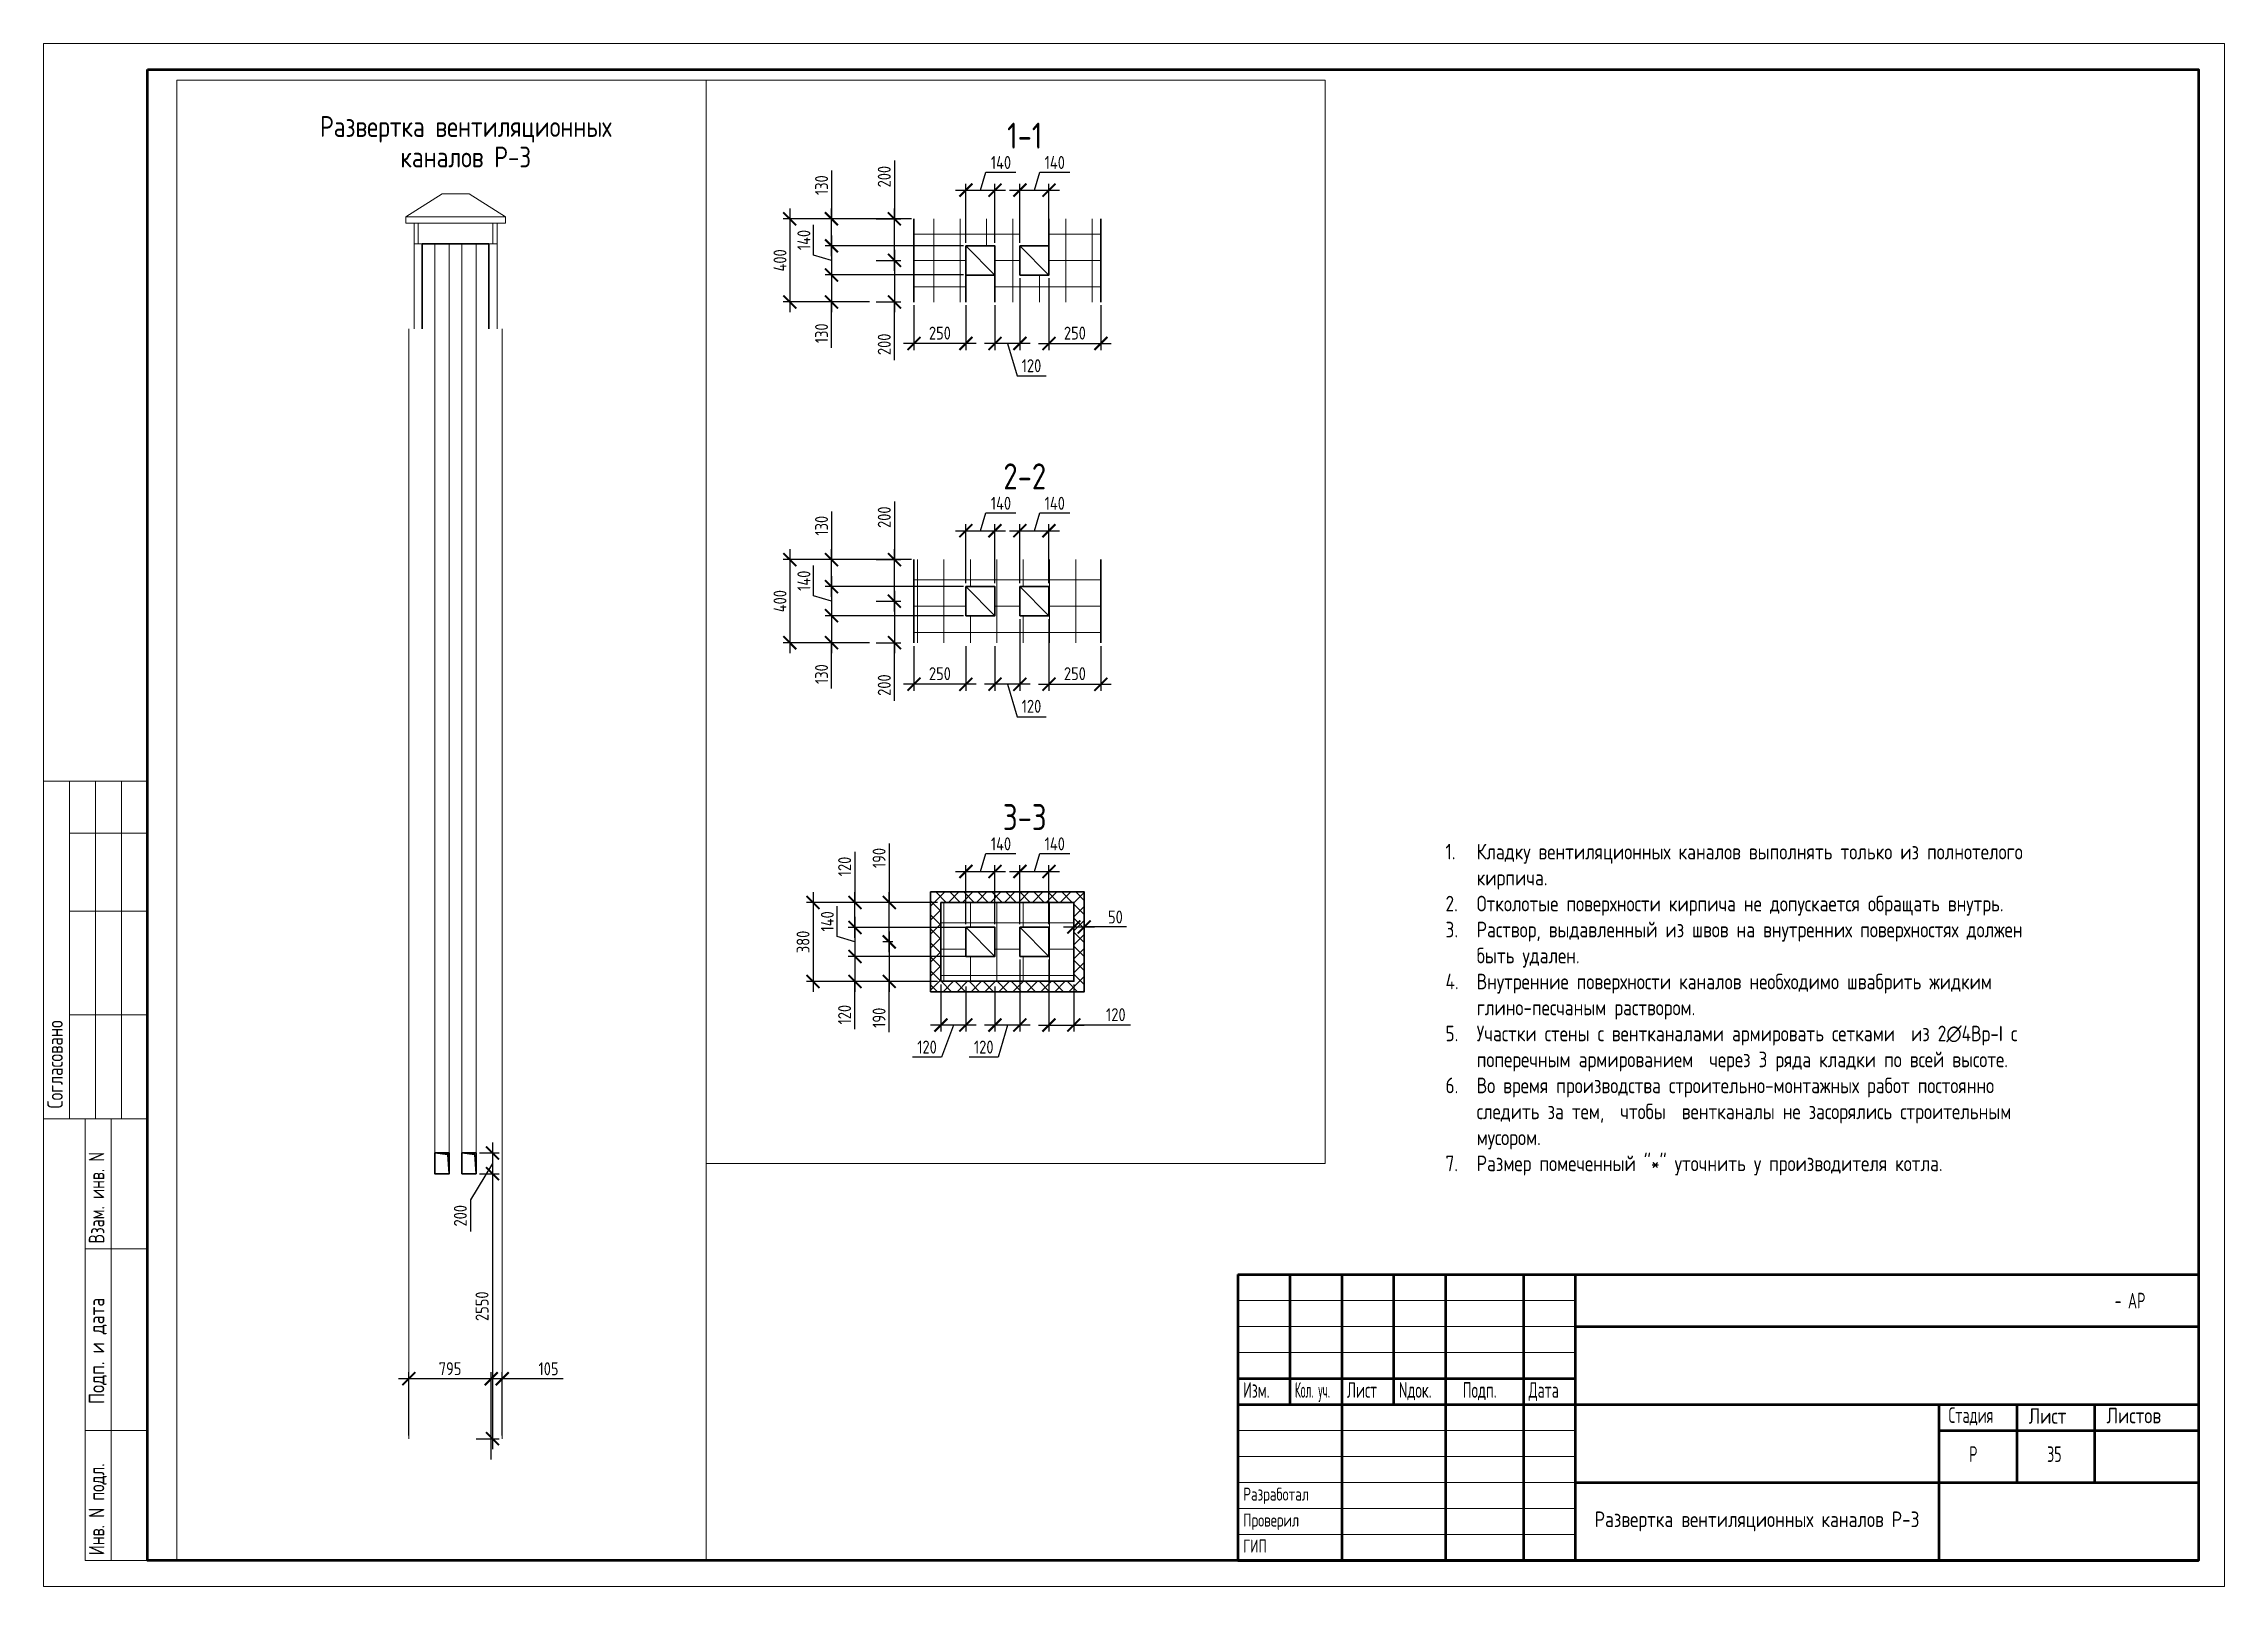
# Paper-space layout 'A35' of a CAD drawing. Header units: millimetres. Extents: x -3 to 417, y -3 to 294.
# The model-space entities are those that its viewports show. They can reach past a viewport. Long polylines and large blocks are cut down to what shows.
import ezdxf
from ezdxf.enums import TextEntityAlignment as Align

# ---------------------------------------------------------------- set-up
doc = ezdxf.new("R2010")
doc.units = ezdxf.units.MM
doc.header["$LTSCALE"] = 100
doc.header["$PDMODE"] = 35
doc.linetypes.add('GOST2.303 4', pattern=[7, 5, -2, 0])
for name, color, linetype, lineweight in [('0.3', 7, 'Continuous', 30), ('0.5', 7, 'Continuous', 50), ('Примітки 0.09', 200, 'Continuous', 9), ('Розміри 0.09', 5, 'Continuous', 9), ('Тонкі 0.18', 142, 'Continuous', 18), ('Штрихові 0.18', 7, 'GOST2.303 4', 18), ('Штрихування 0.09', 253, 'Continuous', 9)]:
    doc.layers.add(name, color=color, linetype=linetype, lineweight=lineweight)
doc.layers.add('ViewPorts', color=240, linetype='Continuous', plot=False)
doc.styles.add('GOST 2.304', font='CS_Gost2304.shx')
doc.styles.add('SPDS', font='SPDS.shx', dxfattribs={"width": 0.9})
doc.dimstyles.new('SPDS', dxfattribs={"dimscale": 100, "dimtxt": 2.5, "dimasz": 2.5, "dimexe": 1.25, "dimexo": 0.625, "dimtad": 1, "dimrnd": 0.001, "dimtxsty": 'GOST 2.304', "dimblk": 'ARCHTICK', "dimcen": 2.5, "dimdle": 2, "dimadec": 0, "dimazin": 2, "dimtfac": 0.75, "dimtmove": 1, "dimatfit": 3, "dimfxl": 0, "dimtolj": 1, "dimarcsym": 0})
pattern_1 = [(90, (682.5, 0), (-127, 8e-15), []), (180, (682.5, 0), (-2e-14, -127), [])]

psp = doc.layouts.new('A35')

# ---------------------------------------------------------------- texts
at = {"layer": 'Примітки 0.09', "style": 'SPDS', "width": 0.805546}
psp.add_text('35', height=3, dxfattribs=at).set_placement((382.84, 20.77))
at = {"layer": 'Примітки 0.09', "color": 7, "char_height": 3, "style": 'SPDS'}
for s, insert, width, attachment_point in [('\\pi-6,l6,t6,9,12;{\\Fcs_gost2304|c204;\\W1;\\C256;1.^IКладку вентиляционных каналов выполнять только из полнотелого \\P\\pi0,t9,12;кирпича.\\P\\pi-6,t6,9,12;2.^IОтколотые поверхности кирпича не допускается обращать внутрь.\\P3.^IРаствор, выдавленный из швов на внутренних поверхностях должен \\P\\pi0,t9,12;быть удален.\\P\\pi-6,t6,9,12;4.^IВнутренние поверхности каналов необходимо швабрить жидким \\P\\pi0,t9,12;глино-песчаным раствором.\\P\\pi-6,t6,9,12;5.^IУчастки стены с вентканалами армировать сетками  из 2∅4Вр-I с \\P\\pi0,t9,12;поперечным армированием  через 3 ряда кладки по всей высоте.\\P\\pi-6,t6,9,12;6.^IВо время производства строительно-монтажных работ постоянно \\P\\pi0,t9,12;следить за тем,  чтобы  вентканалы не засорялись строительным \\Pмусором.\\P\\pi-6,t6,9,12;7.^IРазмер помеченный "*" уточнить у производителя котла.}', (266.98, 139.76), 143.7885, 1), ('{\\W1;\\C256;Развертка вентиляционных каналов Р-3}', (326.98, 9.33), 70, 5)]:
    psp.add_mtext(s, dxfattribs=dict(at, insert=insert, width=width, attachment_point=attachment_point))

msp = doc.modelspace()

# ---------------------------------------------------------------- texts
at = {"layer": 'Примітки 0.09', "ltscale": 0.4, "style": 'GOST 2.304'}
for s, p in [('Развертка вентиляционных', (165674.133, -268918.435)), ('каналов Р-3', (165674.133, -269211.911))]:
    msp.add_text(s, height=200, dxfattribs=at).set_placement(p, align=Align.CENTER)
at = {"layer": 'Примітки 0.09', "ltscale": 0.25, "style": 'GOST 2.304'}
for s, p in [('1-1', (165663.447, -283421.43)), ('2-2', (165663.447, -285060.994)), ('3-3', (165663.447, -286700.557))]:
    msp.add_text(s, height=125, dxfattribs=at).set_placement(p, align=Align.CENTER)

# ---------------------------------------------------------------- blocks, each defined once
blk = doc.blocks.new('A$C1BD929A5')
at = {"layer": 'Тонкі 0.18', "color": 0, "extrusion": (1, 0, 0)}
for points, elevation in [([(8500, 0), (15000, 0)], -2000), ([(14000, 0), (15000, 0)], -1500), ([(14000, 0), (15000, 0)], -1000), ([(14000, 0), (15000, 0)], -500), ([(12500, 0), (14000, 0)], -1500), ([(12500, 0), (14000, 0)], -1000), ([(12500, 0), (14000, 0)], -500), ([(10500, 0), (12500, 0)], -1500), ([(10500, 0), (12500, 0)], -1000), ([(10500, 0), (12500, 0)], -500), ([(8500, 0), (10500, 0)], -1500), ([(8500, 0), (10500, 0)], -1000), ([(8500, 0), (10500, 0)], -500), ([(0, 0), (8500, 0)], -1200), ([(0, 0), (8500, 0)], -700)]:
    blk.add_lwpolyline(points, dxfattribs=dict(at, elevation=elevation))
at = {"layer": 'Тонкі 0.18', "color": 0, "extrusion": (0, 1, 0)}
for points, elevation in [([(2000, 0), (0, 0)], 15000), ([(1500, 0), (1000, 0)], 14000), ([(1000, 0), (500, 0)], 14000), ([(500, 0), (0, 0)], 14000), ([(1500, 0), (1000, 0)], 12500), ([(1000, 0), (500, 0)], 12500), ([(500, 0), (0, 0)], 12500), ([(1500, 0), (1000, 0)], 10500), ([(1000, 0), (500, 0)], 10500), ([(500, 0), (0, 0)], 10500), ([(2000, 0), (0, 0)], 8500), ([(1200, 0), (0, 0)], 8500), ([(1200, 0), (0, 0)], 6000), ([(1200, 0), (0, 0)], 2500)]:
    blk.add_lwpolyline(points, dxfattribs=dict(at, elevation=elevation))
at = {"layer": 'Тонкі 0.18', "color": 0, "extrusion": (1, 0, 0)}
blk.add_lwpolyline([(0, 0), (8500, 0)], dxfattribs=at)
at = {"layer": 'Тонкі 0.18', "color": 0, "extrusion": (0, 1, 0)}
blk.add_lwpolyline([(1200, 0), (0, 0)], dxfattribs=at)
at = {"layer": 'Тонкі 0.18', "color": 0, "ltscale": 0.01, "style": 'SPDS'}
for s, width, p in [('Согласовано', 0.95, (-1630, 8700)), ('Взам. инв. N', 0.898187, (-830, 6100)), ('Инв. N подл.', 0.909605, (-830, 100))]:
    blk.add_text(s, height=300, rotation=90, dxfattribs=dict(at, width=width)).set_placement(p)
blk.add_text('Подп. и дата', height=300, rotation=90, dxfattribs=at).set_placement((-830, 3010))
blk = doc.blocks.new('A$C2803562B')
at = {"color": 7, "lineweight": 50, "extrusion": (1, 0, 0)}
for points, elevation in [([(5500, 0), (5000, 0)], -17500), ([(5500, 0), (5000, 0)], -16500), ([(5500, 0), (5000, 0)], -15500), ([(5500, 0), (5000, 0)], -14500), ([(5500, 0), (5000, 0)], -13000), ([(5500, 0), (5000, 0)], -12000), ([(5000, 0), (4500, 0)], -17500), ([(5000, 0), (4500, 0)], -16500), ([(5000, 0), (4500, 0)], -15500), ([(5000, 0), (4500, 0)], -14500), ([(5000, 0), (4500, 0)], -13000), ([(5000, 0), (4500, 0)], -12000), ([(4500, 0), (4000, 0)], -17500), ([(4500, 0), (4000, 0)], -16500), ([(4500, 0), (4000, 0)], -15500), ([(4500, 0), (4000, 0)], -14500), ([(4500, 0), (4000, 0)], -13000), ([(4500, 0), (4000, 0)], -12000), ([(4000, 0), (3500, 0)], -17500), ([(4000, 0), (3500, 0)], -16500), ([(4000, 0), (3500, 0)], -15500), ([(4000, 0), (3500, 0)], -14500), ([(4000, 0), (3500, 0)], -13000), ([(4000, 0), (3500, 0)], -12000), ([(3500, 0), (3000, 0)], -17500), ([(3500, 0), (3000, 0)], -16500), ([(3500, 0), (3000, 0)], -15500), ([(3500, 0), (3000, 0)], -14500), ([(3500, 0), (3000, 0)], -13000), ([(3500, 0), (3000, 0)], -12000), ([(3000, 0), (2500, 0)], -16500), ([(3000, 0), (2500, 0)], -14500), ([(3000, 0), (2500, 0)], -13000), ([(3000, 0), (2500, 0)], -12000), ([(3000, 0), (2500, 0)], -5000), ([(3000, 0), (2500, 0)], -3500), ([(3000, 0), (2500, 0)], -2000), ([(2500, 0), (2000, 0)], -16500), ([(2500, 0), (2000, 0)], -14500), ([(2500, 0), (2000, 0)], -13000), ([(2500, 0), (2000, 0)], -12000), ([(2500, 0), (2000, 0)], -5000), ([(2500, 0), (2000, 0)], -3500), ([(2500, 0), (2000, 0)], -2000), ([(2000, 0), (1500, 0)], -16500), ([(2000, 0), (1500, 0)], -14500), ([(2000, 0), (1500, 0)], -13000), ([(2000, 0), (1500, 0)], -12000), ([(2000, 0), (1500, 0)], -5000), ([(2000, 0), (1500, 0)], -3500), ([(2000, 0), (1500, 0)], -2000), ([(1500, 0), (1000, 0)], -16500), ([(1500, 0), (1000, 0)], -14500), ([(1500, 0), (1000, 0)], -13000), ([(1500, 0), (1000, 0)], -12000), ([(1500, 0), (0, 0)], -5000), ([(1000, 0), (500, 0)], -16500), ([(1000, 0), (500, 0)], -14500), ([(1000, 0), (500, 0)], -13000), ([(1000, 0), (500, 0)], -12000), ([(500, 0), (0, 0)], -16500), ([(500, 0), (0, 0)], -14500), ([(500, 0), (0, 0)], -13000), ([(500, 0), (0, 0)], -12000)]:
    blk.add_lwpolyline(points, dxfattribs=dict(at, elevation=elevation))
at = {"color": 7, "extrusion": (0, 1, 0)}
for points, elevation in [([(18500, 0), (17500, 0)], 5000), ([(17500, 0), (16500, 0)], 5000), ([(16500, 0), (15500, 0)], 5000), ([(15500, 0), (14500, 0)], 5000), ([(14500, 0), (13000, 0)], 5000), ([(13000, 0), (12000, 0)], 5000), ([(18500, 0), (17500, 0)], 4500), ([(17500, 0), (16500, 0)], 4500), ([(16500, 0), (15500, 0)], 4500), ([(15500, 0), (14500, 0)], 4500), ([(14500, 0), (13000, 0)], 4500), ([(13000, 0), (12000, 0)], 4500), ([(18500, 0), (17500, 0)], 4000), ([(17500, 0), (16500, 0)], 4000), ([(16500, 0), (15500, 0)], 4000), ([(15500, 0), (14500, 0)], 4000), ([(14500, 0), (13000, 0)], 4000), ([(13000, 0), (12000, 0)], 4000), ([(18500, 0), (17500, 0)], 2500), ([(17500, 0), (16500, 0)], 2500), ([(16500, 0), (15500, 0)], 2500), ([(15500, 0), (14500, 0)], 2500), ([(14500, 0), (13000, 0)], 2500), ([(13000, 0), (12000, 0)], 2500), ([(18500, 0), (17500, 0)], 2000), ([(17500, 0), (16500, 0)], 2000), ([(16500, 0), (15500, 0)], 2000), ([(15500, 0), (14500, 0)], 2000), ([(14500, 0), (13000, 0)], 2000), ([(13000, 0), (12000, 0)], 2000), ([(18500, 0), (17500, 0)], 1500), ([(17500, 0), (16500, 0)], 1500), ([(16500, 0), (15500, 0)], 1500), ([(15500, 0), (14500, 0)], 1500), ([(14500, 0), (13000, 0)], 1500), ([(13000, 0), (12000, 0)], 1500), ([(18500, 0), (17500, 0)], 1000), ([(17500, 0), (16500, 0)], 1000), ([(16500, 0), (15500, 0)], 1000), ([(15500, 0), (14500, 0)], 1000), ([(14500, 0), (13000, 0)], 1000), ([(13000, 0), (12000, 0)], 1000), ([(18500, 0), (17500, 0)], 500), ([(17500, 0), (16500, 0)], 500), ([(16500, 0), (15500, 0)], 500), ([(15500, 0), (14500, 0)], 500), ([(14500, 0), (13000, 0)], 500), ([(13000, 0), (12000, 0)], 500)]:
    blk.add_lwpolyline(points, dxfattribs=dict(at, elevation=elevation))
at = {"color": 7, "lineweight": 50, "extrusion": (0, 1, 0)}
for points, elevation in [([(12000, 0), (5000, 0)], 4500), ([(5000, 0), (3500, 0)], 4500), ([(3500, 0), (2000, 0)], 4500), ([(2000, 0), (0, 0)], 4500), ([(18500, 0), (17500, 0)], 3500), ([(17500, 0), (16500, 0)], 3500), ([(16500, 0), (15500, 0)], 3500), ([(15500, 0), (14500, 0)], 3500), ([(14500, 0), (13000, 0)], 3500), ([(13000, 0), (12000, 0)], 3500), ([(18500, 0), (17500, 0)], 3000), ([(17500, 0), (16500, 0)], 3000), ([(16500, 0), (15500, 0)], 3000), ([(15500, 0), (14500, 0)], 3000), ([(14500, 0), (13000, 0)], 3000), ([(13000, 0), (12000, 0)], 3000), ([(12000, 0), (5000, 0)], 3000), ([(5000, 0), (3500, 0)], 3000), ([(3500, 0), (2000, 0)], 3000), ([(2000, 0), (0, 0)], 3000), ([(5000, 0), (3500, 0)], 2500), ([(3500, 0), (2000, 0)], 2500), ([(2000, 0), (0, 0)], 2500), ([(12000, 0), (5000, 0)], 1500), ([(5000, 0), (3500, 0)], 1500), ([(3500, 0), (2000, 0)], 1500), ([(2000, 0), (0, 0)], 1500)]:
    blk.add_lwpolyline(points, dxfattribs=dict(at, elevation=elevation))
at = {"extrusion": (0, 1, 0)}
blk.add_lwpolyline([(18500, 0), (0, 0)], dxfattribs=at)
at = {"layer": '0.5', "color": 0, "extrusion": (1, 0, 0), "elevation": -18500}
blk.add_lwpolyline([(5500, 0), (0, 0)], dxfattribs=at)
at = {"layer": '0.5', "color": 0, "extrusion": (0, 1, 0), "elevation": 5500}
blk.add_lwpolyline([(18500, 0), (0, 0)], dxfattribs=at)
at = {"layer": '0.5', "color": 0, "extrusion": (1, 0, 0)}
blk.add_lwpolyline([(5500, 0), (0, 0)], dxfattribs=at)
at = {"layer": '0.5', "color": 0, "extrusion": (0, 1, 0)}
blk.add_lwpolyline([(18500, 0), (0, 0)], dxfattribs=at)
at = {"color": 7, "style": 'SPDS'}
for s, height, width, p in [('- АР', 300, 0.805546, (-1613, 4850)), ('Изм.', 300, 0.8, (-18400, 3130)), ('Кол. уч.', 300, 0.6, (-17400, 3130)), ('Лист', 300, 0.8, (-16400, 3130)), ('Nдок.', 300, 0.8, (-15400, 3130)), ('Подп.', 300, 0.8, (-14169, 3130)), ('Дата', 300, 0.8, (-12900, 3130)), ('Стадия', 300, 0.805546, (-4811, 2646)), ('Р', 300, 0.805546, (-4415, 1895)), ('Разработал', 250, 0.9, (-18396, 1150)), ('Проверил', 250, 0.9, (-18396, 650)), ('ГИП', 250, 0.9, (-18396, 150))]:
    blk.add_text(s, height=height, dxfattribs=dict(at, width=width)).set_placement(p)
for s, p in [('Лист', (-3269, 2630)), ('Листов', (-1769, 2638))]:
    blk.add_text(s, height=300, dxfattribs=at).set_placement(p)
blk = doc.blocks.new('_ArchTick')
at = {"color": 0, "linetype": 'ByBlock', "const_width": 0.15}
blk.add_lwpolyline([(-0.5, -0.5), (0.5, 0.5)], dxfattribs=at)
blk = doc.blocks.new('*D585')
at = {"layer": 'Defpoints', "color": 0, "transparency": 16777216}
for p in [(162213, -281040), (162213, -281291), (161718, -281448)]:
    blk.add_point(p, dxfattribs=at)
at = {"layer": 'Розміри 0.09', "color": 0, "lineweight": -2, "transparency": 16777216}
for p, q in [((161718, -281417), (161718, -280977)), ((162213, -281260), (162213, -280977)), ((161618, -281040), (162313, -281040)), ((162894, -281040), (162213, -281040))]:
    blk.add_line(p, q, dxfattribs=at)
at = {"layer": 'Розміри 0.09', "color": 0, "lineweight": -2, "transparency": 16777216, "xscale": 125, "yscale": 125, "zscale": 125, "rotation": 180}
blk.add_blockref('_ArchTick', (161718, -281040), dxfattribs=at)
at = {"layer": 'Розміри 0.09', "color": 0, "lineweight": -2, "transparency": 16777216, "xscale": 125, "yscale": 125, "zscale": 125}
blk.add_blockref('_ArchTick', (162213, -281040), dxfattribs=at)
at = {"layer": 'Розміри 0.09', "color": 0, "transparency": 16777216, "insert": (162708, -280943), "char_height": 125, "attachment_point": 5, "style": 'GOST 2.304'}
blk.add_mtext('\\A1;3100', dxfattribs=at)
blk = doc.blocks.new('*D626')
at = {"layer": 'Defpoints', "color": 0, "transparency": 16777216}
for p in [(165920, -280871), (166026, -281448), (165920, -281678)]:
    blk.add_point(p, dxfattribs=at)
at = {"layer": 'Розміри 0.09', "color": 0, "lineweight": -2, "transparency": 16777216}
for p, q in [((166126, -280871), (165820, -280871)), ((165920, -281647), (165920, -280808)), ((166026, -281417), (166026, -280808)), ((166613, -280871), (166026, -280871))]:
    blk.add_line(p, q, dxfattribs=at)
at = {"layer": 'Розміри 0.09', "color": 0, "lineweight": -2, "transparency": 16777216, "xscale": 125, "yscale": 125, "zscale": 125, "rotation": 180}
blk.add_blockref('_ArchTick', (165920, -280871), dxfattribs=at)
at = {"layer": 'Розміри 0.09', "color": 0, "lineweight": -2, "transparency": 16777216, "xscale": 125, "yscale": 125, "zscale": 125}
blk.add_blockref('_ArchTick', (166026, -280871), dxfattribs=at)
at = {"layer": 'Розміри 0.09', "color": 0, "transparency": 16777216, "insert": (166471, -280775), "char_height": 125, "attachment_point": 5, "style": 'GOST 2.304'}
blk.add_mtext('\\A1;105', dxfattribs=at)
blk = doc.blocks.new('*D627')
at = {"layer": 'Defpoints', "color": 0, "transparency": 16777216}
for p in [(165126, -280871), (165126, -281448), (165920, -281678)]:
    blk.add_point(p, dxfattribs=at)
at = {"layer": 'Розміри 0.09', "color": 0, "lineweight": -2, "transparency": 16777216}
for p, q in [((166020, -280871), (165026, -280871)), ((165126, -281417), (165126, -280808)), ((165920, -281647), (165920, -280808))]:
    blk.add_line(p, q, dxfattribs=at)
at = {"layer": 'Розміри 0.09', "color": 0, "lineweight": -2, "transparency": 16777216, "xscale": 125, "yscale": 125, "zscale": 125, "rotation": 180}
blk.add_blockref('_ArchTick', (165126, -280871), dxfattribs=at)
at = {"layer": 'Розміри 0.09', "color": 0, "lineweight": -2, "transparency": 16777216, "xscale": 125, "yscale": 125, "zscale": 125}
blk.add_blockref('_ArchTick', (165920, -280871), dxfattribs=at)
at = {"layer": 'Розміри 0.09', "color": 0, "transparency": 16777216, "insert": (165523, -280774), "char_height": 125, "attachment_point": 5, "style": 'GOST 2.304'}
blk.add_mtext('\\A1;795', dxfattribs=at)
blk = doc.blocks.new('*D632')
at = {"layer": 'Defpoints', "color": 0, "transparency": 16777216}
for p in [(165776, -278898), (165743, -281448), (165932, -281448)]:
    blk.add_point(p, dxfattribs=at)
at = {"layer": 'Розміри 0.09', "color": 0, "lineweight": -2, "transparency": 16777216}
for p, q in [((165932, -278798), (165932, -281548)), ((165807, -278898), (165995, -278898)), ((165774, -281448), (165995, -281448))]:
    blk.add_line(p, q, dxfattribs=at)
at = {"layer": 'Розміри 0.09', "color": 0, "lineweight": -2, "transparency": 16777216, "xscale": 125, "yscale": 125, "zscale": 125}
for p, rotation in [((165932, -278898), 90), ((165932, -281448), 270)]:
    blk.add_blockref('_ArchTick', p, dxfattribs=dict(at, rotation=rotation))
at = {"layer": 'Розміри 0.09', "color": 0, "transparency": 16777216, "insert": (165831, -280173), "char_height": 125, "attachment_point": 5, "rotation": 90, "style": 'GOST 2.304'}
blk.add_mtext('\\A1;2550', dxfattribs=at)
blk = doc.blocks.new('*D633')
at = {"layer": 'Defpoints', "color": 0, "transparency": 16777216}
for p in [(165776, -278698), (165776, -278898), (165932, -278898)]:
    blk.add_point(p, dxfattribs=at)
at = {"layer": 'Розміри 0.09', "color": 0, "lineweight": -2, "transparency": 16777216}
for p, q in [((165932, -278598), (165932, -278998)), ((165807, -278698), (165995, -278698)), ((165932, -278798), (165721, -279149)), ((165807, -278898), (165995, -278898)), ((165721, -279149), (165721, -279455))]:
    blk.add_line(p, q, dxfattribs=at)
at = {"layer": 'Розміри 0.09', "color": 0, "lineweight": -2, "transparency": 16777216, "xscale": 125, "yscale": 125, "zscale": 125}
for p, rotation in [((165932, -278698), 90), ((165932, -278898), 270)]:
    blk.add_blockref('_ArchTick', p, dxfattribs=dict(at, rotation=rotation))
at = {"layer": 'Розміри 0.09', "color": 0, "transparency": 16777216, "insert": (165622, -279302), "char_height": 125, "attachment_point": 5, "rotation": 90, "style": 'GOST 2.304'}
blk.add_mtext('\\A1;200', dxfattribs=at)
blk = doc.blocks.new('*D654')
at = {"layer": 'Defpoints', "color": 0, "transparency": 16777216}
for p in [(165780, -283621), (165640, -283889), (165780, -283889)]:
    blk.add_point(p, dxfattribs=at)
at = {"layer": 'Розміри 0.09', "color": 0, "lineweight": -2, "transparency": 16777216}
for p, q in [((165640, -283874), (165640, -283590)), ((165710, -283621), (165736, -283535)), ((165736, -283535), (165881, -283535)), ((165780, -283874), (165780, -283590)), ((165590, -283621), (165830, -283621))]:
    blk.add_line(p, q, dxfattribs=at)
at = {"layer": 'Розміри 0.09', "color": 0, "lineweight": -2, "transparency": 16777216, "xscale": 62.5, "yscale": 62.5, "zscale": 62.5, "rotation": 180}
blk.add_blockref('_ArchTick', (165640, -283621), dxfattribs=at)
at = {"layer": 'Розміри 0.09', "color": 0, "lineweight": -2, "transparency": 16777216, "xscale": 62.5, "yscale": 62.5, "zscale": 62.5}
blk.add_blockref('_ArchTick', (165780, -283621), dxfattribs=at)
at = {"layer": 'Розміри 0.09', "color": 0, "transparency": 16777216, "insert": (165808, -283488), "char_height": 62.5, "attachment_point": 5, "style": 'GOST 2.304'}
blk.add_mtext('\\A1;140', dxfattribs=at)
blk = doc.blocks.new('*D655')
at = {"layer": 'Defpoints', "color": 0, "transparency": 16777216}
for p in [(165520, -283621), (165380, -283889), (165520, -283889)]:
    blk.add_point(p, dxfattribs=at)
at = {"layer": 'Розміри 0.09', "color": 0, "lineweight": -2, "transparency": 16777216}
for p, q in [((165380, -283874), (165380, -283590)), ((165450, -283621), (165476, -283535)), ((165476, -283535), (165621, -283535)), ((165520, -283874), (165520, -283590)), ((165330, -283621), (165570, -283621))]:
    blk.add_line(p, q, dxfattribs=at)
at = {"layer": 'Розміри 0.09', "color": 0, "lineweight": -2, "transparency": 16777216, "xscale": 62.5, "yscale": 62.5, "zscale": 62.5, "rotation": 180}
blk.add_blockref('_ArchTick', (165380, -283621), dxfattribs=at)
at = {"layer": 'Розміри 0.09', "color": 0, "lineweight": -2, "transparency": 16777216, "xscale": 62.5, "yscale": 62.5, "zscale": 62.5}
blk.add_blockref('_ArchTick', (165520, -283621), dxfattribs=at)
at = {"layer": 'Розміри 0.09', "color": 0, "transparency": 16777216, "insert": (165549, -283488), "char_height": 62.5, "attachment_point": 5, "style": 'GOST 2.304'}
blk.add_mtext('\\A1;140', dxfattribs=at)
blk = doc.blocks.new('*D656')
at = {"layer": 'Defpoints', "color": 0, "transparency": 16777216}
for p in [(165780, -284029), (166030, -284159), (166030, -284359)]:
    blk.add_point(p, dxfattribs=at)
at = {"layer": 'Розміри 0.09', "color": 0, "lineweight": -2, "transparency": 16777216}
for p, q in [((165780, -284045), (165780, -284391)), ((166030, -284175), (166030, -284391)), ((165730, -284359), (166080, -284359))]:
    blk.add_line(p, q, dxfattribs=at)
at = {"layer": 'Розміри 0.09', "color": 0, "lineweight": -2, "transparency": 16777216, "xscale": 62.5, "yscale": 62.5, "zscale": 62.5, "rotation": 180}
blk.add_blockref('_ArchTick', (165780, -284359), dxfattribs=at)
at = {"layer": 'Розміри 0.09', "color": 0, "lineweight": -2, "transparency": 16777216, "xscale": 62.5, "yscale": 62.5, "zscale": 62.5}
blk.add_blockref('_ArchTick', (166030, -284359), dxfattribs=at)
at = {"layer": 'Розміри 0.09', "color": 0, "transparency": 16777216, "insert": (165905, -284309), "char_height": 62.5, "attachment_point": 5, "style": 'GOST 2.304'}
blk.add_mtext('\\A1;250', dxfattribs=at)
blk = doc.blocks.new('*D657')
at = {"layer": 'Defpoints', "color": 0, "transparency": 16777216}
for p in [(165640, -284029), (165520, -284159), (165520, -284359)]:
    blk.add_point(p, dxfattribs=at)
at = {"layer": 'Розміри 0.09', "color": 0, "lineweight": -2, "transparency": 16777216}
for p, q in [((165640, -284045), (165640, -284391)), ((165520, -284175), (165520, -284391)), ((165690, -284359), (165470, -284359)), ((165580, -284359), (165627, -284515)), ((165627, -284515), (165766, -284515))]:
    blk.add_line(p, q, dxfattribs=at)
at = {"layer": 'Розміри 0.09', "color": 0, "lineweight": -2, "transparency": 16777216, "xscale": 62.5, "yscale": 62.5, "zscale": 62.5, "rotation": 180}
blk.add_blockref('_ArchTick', (165520, -284359), dxfattribs=at)
at = {"layer": 'Розміри 0.09', "color": 0, "lineweight": -2, "transparency": 16777216, "xscale": 62.5, "yscale": 62.5, "zscale": 62.5}
blk.add_blockref('_ArchTick', (165640, -284359), dxfattribs=at)
at = {"layer": 'Розміри 0.09', "color": 0, "transparency": 16777216, "insert": (165696, -284466), "char_height": 62.5, "attachment_point": 5, "style": 'GOST 2.304'}
blk.add_mtext('\\A1;120', dxfattribs=at)
blk = doc.blocks.new('*D658')
at = {"layer": 'Defpoints', "color": 0, "transparency": 16777216}
for p in [(165130, -284159), (165380, -284159), (165130, -284359)]:
    blk.add_point(p, dxfattribs=at)
at = {"layer": 'Розміри 0.09', "color": 0, "lineweight": -2, "transparency": 16777216}
for p, q in [((165130, -284175), (165130, -284391)), ((165380, -284175), (165380, -284391)), ((165430, -284359), (165080, -284359))]:
    blk.add_line(p, q, dxfattribs=at)
at = {"layer": 'Розміри 0.09', "color": 0, "lineweight": -2, "transparency": 16777216, "xscale": 62.5, "yscale": 62.5, "zscale": 62.5, "rotation": 180}
blk.add_blockref('_ArchTick', (165130, -284359), dxfattribs=at)
at = {"layer": 'Розміри 0.09', "color": 0, "lineweight": -2, "transparency": 16777216, "xscale": 62.5, "yscale": 62.5, "zscale": 62.5}
blk.add_blockref('_ArchTick', (165380, -284359), dxfattribs=at)
at = {"layer": 'Розміри 0.09', "color": 0, "transparency": 16777216, "insert": (165255, -284309), "char_height": 62.5, "attachment_point": 5, "style": 'GOST 2.304'}
blk.add_mtext('\\A1;250', dxfattribs=at)
blk = doc.blocks.new('*D659')
at = {"layer": 'Defpoints', "color": 0, "transparency": 16777216}
for p in [(164733, -283759), (165133, -283759), (165383, -283889)]:
    blk.add_point(p, dxfattribs=at)
at = {"layer": 'Розміри 0.09', "color": 0, "lineweight": -2, "transparency": 16777216}
for p, q in [((164733, -283527), (164733, -283759)), ((164733, -283939), (164733, -283709)), ((165118, -283759), (164702, -283759)), ((165368, -283889), (164702, -283889))]:
    blk.add_line(p, q, dxfattribs=at)
at = {"layer": 'Розміри 0.09', "color": 0, "lineweight": -2, "transparency": 16777216, "xscale": 62.5, "yscale": 62.5, "zscale": 62.5}
for p, rotation in [((164733, -283759), 90), ((164733, -283889), 270)]:
    blk.add_blockref('_ArchTick', p, dxfattribs=dict(at, rotation=rotation))
at = {"layer": 'Розміри 0.09', "color": 0, "transparency": 16777216, "insert": (164685, -283597), "char_height": 62.5, "attachment_point": 5, "rotation": 90, "style": 'GOST 2.304'}
blk.add_mtext('\\A1;130', dxfattribs=at)
blk = doc.blocks.new('*D660')
at = {"layer": 'Defpoints', "color": 0, "transparency": 16777216}
for p in [(165383, -283889), (164733, -284029), (165383, -284029)]:
    blk.add_point(p, dxfattribs=at)
at = {"layer": 'Розміри 0.09', "color": 0, "lineweight": -2, "transparency": 16777216}
for p, q in [((164647, -283934), (164647, -283788)), ((165368, -283889), (164702, -283889)), ((164733, -283839), (164733, -284079)), ((164733, -283959), (164647, -283934)), ((165368, -284029), (164702, -284029))]:
    blk.add_line(p, q, dxfattribs=at)
at = {"layer": 'Розміри 0.09', "color": 0, "lineweight": -2, "transparency": 16777216, "xscale": 62.5, "yscale": 62.5, "zscale": 62.5}
for p, rotation in [((164733, -283889), 90), ((164733, -284029), 270)]:
    blk.add_blockref('_ArchTick', p, dxfattribs=dict(at, rotation=rotation))
at = {"layer": 'Розміри 0.09', "color": 0, "transparency": 16777216, "insert": (164600, -283861), "char_height": 62.5, "attachment_point": 5, "rotation": 90, "style": 'GOST 2.304'}
blk.add_mtext('\\A1;140', dxfattribs=at)
blk = doc.blocks.new('*D661')
at = {"layer": 'Defpoints', "color": 0, "transparency": 16777216}
for p in [(165383, -284029), (164733, -284159), (164932, -284159)]:
    blk.add_point(p, dxfattribs=at)
at = {"layer": 'Розміри 0.09', "color": 0, "lineweight": -2, "transparency": 16777216}
for p, q in [((164733, -283979), (164733, -284209)), ((165368, -284029), (164702, -284029)), ((164916, -284159), (164702, -284159)), ((164733, -284380), (164733, -284159))]:
    blk.add_line(p, q, dxfattribs=at)
at = {"layer": 'Розміри 0.09', "color": 0, "lineweight": -2, "transparency": 16777216, "xscale": 62.5, "yscale": 62.5, "zscale": 62.5}
for p, rotation in [((164733, -284029), 90), ((164733, -284159), 270)]:
    blk.add_blockref('_ArchTick', p, dxfattribs=dict(at, rotation=rotation))
at = {"layer": 'Розміри 0.09', "color": 0, "transparency": 16777216, "insert": (164685, -284310), "char_height": 62.5, "attachment_point": 5, "rotation": 90, "style": 'GOST 2.304'}
blk.add_mtext('\\A1;130', dxfattribs=at)
blk = doc.blocks.new('*D662')
at = {"layer": 'Defpoints', "color": 0, "transparency": 16777216}
for p in [(164932, -283759), (165036, -283759), (164932, -283959)]:
    blk.add_point(p, dxfattribs=at)
at = {"layer": 'Розміри 0.09', "color": 0, "lineweight": -2, "transparency": 16777216}
for p, q in [((165036, -283479), (165036, -283759)), ((165036, -284009), (165036, -283709)), ((164948, -283759), (165067, -283759)), ((164948, -283959), (165067, -283959))]:
    blk.add_line(p, q, dxfattribs=at)
at = {"layer": 'Розміри 0.09', "color": 0, "lineweight": -2, "transparency": 16777216, "xscale": 62.5, "yscale": 62.5, "zscale": 62.5}
for p, rotation in [((165036, -283759), 90), ((165036, -283959), 270)]:
    blk.add_blockref('_ArchTick', p, dxfattribs=dict(at, rotation=rotation))
at = {"layer": 'Розміри 0.09', "color": 0, "transparency": 16777216, "insert": (164987, -283556), "char_height": 62.5, "attachment_point": 5, "rotation": 90, "style": 'GOST 2.304'}
blk.add_mtext('\\A1;200', dxfattribs=at)
blk = doc.blocks.new('*D663')
at = {"layer": 'Defpoints', "color": 0, "transparency": 16777216}
for p in [(164932, -283959), (164932, -284159), (165036, -284159)]:
    blk.add_point(p, dxfattribs=at)
at = {"layer": 'Розміри 0.09', "color": 0, "lineweight": -2, "transparency": 16777216}
for p, q in [((165036, -283909), (165036, -284209)), ((164948, -283959), (165067, -283959)), ((164948, -284159), (165067, -284159)), ((165036, -284440), (165036, -284159))]:
    blk.add_line(p, q, dxfattribs=at)
at = {"layer": 'Розміри 0.09', "color": 0, "lineweight": -2, "transparency": 16777216, "xscale": 62.5, "yscale": 62.5, "zscale": 62.5}
for p, rotation in [((165036, -283959), 90), ((165036, -284159), 270)]:
    blk.add_blockref('_ArchTick', p, dxfattribs=dict(at, rotation=rotation))
at = {"layer": 'Розміри 0.09', "color": 0, "transparency": 16777216, "insert": (164987, -284363), "char_height": 62.5, "attachment_point": 5, "rotation": 90, "style": 'GOST 2.304'}
blk.add_mtext('\\A1;200', dxfattribs=at)
blk = doc.blocks.new('*D664')
at = {"layer": 'Defpoints', "color": 0, "transparency": 16777216}
for p in [(164932, -283759), (164532, -284159), (164932, -284159)]:
    blk.add_point(p, dxfattribs=at)
at = {"layer": 'Розміри 0.09', "color": 0, "lineweight": -2, "transparency": 16777216}
for p, q in [((164532, -283709), (164532, -284209)), ((164916, -283759), (164501, -283759)), ((164916, -284159), (164501, -284159))]:
    blk.add_line(p, q, dxfattribs=at)
at = {"layer": 'Розміри 0.09', "color": 0, "lineweight": -2, "transparency": 16777216, "xscale": 62.5, "yscale": 62.5, "zscale": 62.5}
for p, rotation in [((164532, -283759), 90), ((164532, -284159), 270)]:
    blk.add_blockref('_ArchTick', p, dxfattribs=dict(at, rotation=rotation))
at = {"layer": 'Розміри 0.09', "color": 0, "transparency": 16777216, "insert": (164485, -283959), "char_height": 62.5, "attachment_point": 5, "rotation": 90, "style": 'GOST 2.304'}
blk.add_mtext('\\A1;400', dxfattribs=at)
blk = doc.blocks.new('*D667')
at = {"layer": 'Defpoints', "color": 0, "transparency": 16777216}
for p in [(165780, -285260), (165640, -285529), (165780, -285529)]:
    blk.add_point(p, dxfattribs=at)
at = {"layer": 'Розміри 0.09', "color": 0, "lineweight": -2, "transparency": 16777216}
for p, q in [((165710, -285260), (165736, -285174)), ((165736, -285174), (165881, -285174)), ((165590, -285260), (165830, -285260)), ((165640, -285513), (165640, -285229)), ((165780, -285513), (165780, -285229))]:
    blk.add_line(p, q, dxfattribs=at)
at = {"layer": 'Розміри 0.09', "color": 0, "lineweight": -2, "transparency": 16777216, "xscale": 62.5, "yscale": 62.5, "zscale": 62.5, "rotation": 180}
blk.add_blockref('_ArchTick', (165640, -285260), dxfattribs=at)
at = {"layer": 'Розміри 0.09', "color": 0, "lineweight": -2, "transparency": 16777216, "xscale": 62.5, "yscale": 62.5, "zscale": 62.5}
blk.add_blockref('_ArchTick', (165780, -285260), dxfattribs=at)
at = {"layer": 'Розміри 0.09', "color": 0, "transparency": 16777216, "insert": (165808, -285128), "char_height": 62.5, "attachment_point": 5, "style": 'GOST 2.304'}
blk.add_mtext('\\A1;140', dxfattribs=at)
blk = doc.blocks.new('*D668')
at = {"layer": 'Defpoints', "color": 0, "transparency": 16777216}
for p in [(165520, -285260), (165380, -285529), (165520, -285529)]:
    blk.add_point(p, dxfattribs=at)
at = {"layer": 'Розміри 0.09', "color": 0, "lineweight": -2, "transparency": 16777216}
for p, q in [((165450, -285260), (165476, -285174)), ((165476, -285174), (165621, -285174)), ((165330, -285260), (165570, -285260)), ((165380, -285513), (165380, -285229)), ((165520, -285513), (165520, -285229))]:
    blk.add_line(p, q, dxfattribs=at)
at = {"layer": 'Розміри 0.09', "color": 0, "lineweight": -2, "transparency": 16777216, "xscale": 62.5, "yscale": 62.5, "zscale": 62.5, "rotation": 180}
blk.add_blockref('_ArchTick', (165380, -285260), dxfattribs=at)
at = {"layer": 'Розміри 0.09', "color": 0, "lineweight": -2, "transparency": 16777216, "xscale": 62.5, "yscale": 62.5, "zscale": 62.5}
blk.add_blockref('_ArchTick', (165520, -285260), dxfattribs=at)
at = {"layer": 'Розміри 0.09', "color": 0, "transparency": 16777216, "insert": (165549, -285128), "char_height": 62.5, "attachment_point": 5, "style": 'GOST 2.304'}
blk.add_mtext('\\A1;140', dxfattribs=at)
blk = doc.blocks.new('*D669')
at = {"layer": 'Defpoints', "color": 0, "transparency": 16777216}
for p in [(165780, -285669), (166030, -285799), (166030, -285999)]:
    blk.add_point(p, dxfattribs=at)
at = {"layer": 'Розміри 0.09', "color": 0, "lineweight": -2, "transparency": 16777216}
for p, q in [((165780, -285685), (165780, -286030)), ((166030, -285815), (166030, -286030)), ((165730, -285999), (166080, -285999))]:
    blk.add_line(p, q, dxfattribs=at)
at = {"layer": 'Розміри 0.09', "color": 0, "lineweight": -2, "transparency": 16777216, "xscale": 62.5, "yscale": 62.5, "zscale": 62.5, "rotation": 180}
blk.add_blockref('_ArchTick', (165780, -285999), dxfattribs=at)
at = {"layer": 'Розміри 0.09', "color": 0, "lineweight": -2, "transparency": 16777216, "xscale": 62.5, "yscale": 62.5, "zscale": 62.5}
blk.add_blockref('_ArchTick', (166030, -285999), dxfattribs=at)
at = {"layer": 'Розміри 0.09', "color": 0, "transparency": 16777216, "insert": (165905, -285948), "char_height": 62.5, "attachment_point": 5, "style": 'GOST 2.304'}
blk.add_mtext('\\A1;250', dxfattribs=at)
blk = doc.blocks.new('*D666')
at = {"layer": 'Defpoints', "color": 0, "transparency": 16777216}
for p in [(165640, -285669), (165520, -285799), (165520, -285999)]:
    blk.add_point(p, dxfattribs=at)
at = {"layer": 'Розміри 0.09', "color": 0, "lineweight": -2, "transparency": 16777216}
for p, q in [((165640, -285685), (165640, -286030)), ((165520, -285815), (165520, -286030)), ((165690, -285999), (165470, -285999)), ((165580, -285999), (165627, -286155)), ((165627, -286155), (165766, -286155))]:
    blk.add_line(p, q, dxfattribs=at)
at = {"layer": 'Розміри 0.09', "color": 0, "lineweight": -2, "transparency": 16777216, "xscale": 62.5, "yscale": 62.5, "zscale": 62.5, "rotation": 180}
blk.add_blockref('_ArchTick', (165520, -285999), dxfattribs=at)
at = {"layer": 'Розміри 0.09', "color": 0, "lineweight": -2, "transparency": 16777216, "xscale": 62.5, "yscale": 62.5, "zscale": 62.5}
blk.add_blockref('_ArchTick', (165640, -285999), dxfattribs=at)
at = {"layer": 'Розміри 0.09', "color": 0, "transparency": 16777216, "insert": (165696, -286105), "char_height": 62.5, "attachment_point": 5, "style": 'GOST 2.304'}
blk.add_mtext('\\A1;120', dxfattribs=at)
blk = doc.blocks.new('*D665')
at = {"layer": 'Defpoints', "color": 0, "transparency": 16777216}
for p in [(165130, -285799), (165380, -285799), (165130, -285999)]:
    blk.add_point(p, dxfattribs=at)
at = {"layer": 'Розміри 0.09', "color": 0, "lineweight": -2, "transparency": 16777216}
for p, q in [((165130, -285815), (165130, -286030)), ((165380, -285815), (165380, -286030)), ((165430, -285999), (165080, -285999))]:
    blk.add_line(p, q, dxfattribs=at)
at = {"layer": 'Розміри 0.09', "color": 0, "lineweight": -2, "transparency": 16777216, "xscale": 62.5, "yscale": 62.5, "zscale": 62.5, "rotation": 180}
blk.add_blockref('_ArchTick', (165130, -285999), dxfattribs=at)
at = {"layer": 'Розміри 0.09', "color": 0, "lineweight": -2, "transparency": 16777216, "xscale": 62.5, "yscale": 62.5, "zscale": 62.5}
blk.add_blockref('_ArchTick', (165380, -285999), dxfattribs=at)
at = {"layer": 'Розміри 0.09', "color": 0, "transparency": 16777216, "insert": (165255, -285948), "char_height": 62.5, "attachment_point": 5, "style": 'GOST 2.304'}
blk.add_mtext('\\A1;250', dxfattribs=at)
blk = doc.blocks.new('*D670')
at = {"layer": 'Defpoints', "color": 0, "transparency": 16777216}
for p in [(164733, -285399), (165133, -285399), (165383, -285529)]:
    blk.add_point(p, dxfattribs=at)
at = {"layer": 'Розміри 0.09', "color": 0, "lineweight": -2, "transparency": 16777216}
for p, q in [((164733, -285167), (164733, -285399)), ((164733, -285579), (164733, -285349)), ((165118, -285399), (164702, -285399)), ((165368, -285529), (164702, -285529))]:
    blk.add_line(p, q, dxfattribs=at)
at = {"layer": 'Розміри 0.09', "color": 0, "lineweight": -2, "transparency": 16777216, "xscale": 62.5, "yscale": 62.5, "zscale": 62.5}
for p, rotation in [((164733, -285399), 90), ((164733, -285529), 270)]:
    blk.add_blockref('_ArchTick', p, dxfattribs=dict(at, rotation=rotation))
at = {"layer": 'Розміри 0.09', "color": 0, "transparency": 16777216, "insert": (164685, -285236), "char_height": 62.5, "attachment_point": 5, "rotation": 90, "style": 'GOST 2.304'}
blk.add_mtext('\\A1;130', dxfattribs=at)
blk = doc.blocks.new('*D671')
at = {"layer": 'Defpoints', "color": 0, "transparency": 16777216}
for p in [(165383, -285529), (164733, -285669), (165383, -285669)]:
    blk.add_point(p, dxfattribs=at)
at = {"layer": 'Розміри 0.09', "color": 0, "lineweight": -2, "transparency": 16777216}
for p, q in [((164647, -285573), (164647, -285428)), ((164733, -285479), (164733, -285719)), ((164733, -285599), (164647, -285573)), ((165368, -285529), (164702, -285529)), ((165368, -285669), (164702, -285669))]:
    blk.add_line(p, q, dxfattribs=at)
at = {"layer": 'Розміри 0.09', "color": 0, "lineweight": -2, "transparency": 16777216, "xscale": 62.5, "yscale": 62.5, "zscale": 62.5}
for p, rotation in [((164733, -285529), 90), ((164733, -285669), 270)]:
    blk.add_blockref('_ArchTick', p, dxfattribs=dict(at, rotation=rotation))
at = {"layer": 'Розміри 0.09', "color": 0, "transparency": 16777216, "insert": (164600, -285501), "char_height": 62.5, "attachment_point": 5, "rotation": 90, "style": 'GOST 2.304'}
blk.add_mtext('\\A1;140', dxfattribs=at)
blk = doc.blocks.new('*D672')
at = {"layer": 'Defpoints', "color": 0, "transparency": 16777216}
for p in [(165383, -285669), (164733, -285799), (164932, -285799)]:
    blk.add_point(p, dxfattribs=at)
at = {"layer": 'Розміри 0.09', "color": 0, "lineweight": -2, "transparency": 16777216}
for p, q in [((165368, -285669), (164702, -285669)), ((164733, -285619), (164733, -285849)), ((164916, -285799), (164702, -285799)), ((164733, -286019), (164733, -285799))]:
    blk.add_line(p, q, dxfattribs=at)
at = {"layer": 'Розміри 0.09', "color": 0, "lineweight": -2, "transparency": 16777216, "xscale": 62.5, "yscale": 62.5, "zscale": 62.5}
for p, rotation in [((164733, -285669), 90), ((164733, -285799), 270)]:
    blk.add_blockref('_ArchTick', p, dxfattribs=dict(at, rotation=rotation))
at = {"layer": 'Розміри 0.09', "color": 0, "transparency": 16777216, "insert": (164685, -285950), "char_height": 62.5, "attachment_point": 5, "rotation": 90, "style": 'GOST 2.304'}
blk.add_mtext('\\A1;130', dxfattribs=at)
blk = doc.blocks.new('*D673')
at = {"layer": 'Defpoints', "color": 0, "transparency": 16777216}
for p in [(164932, -285399), (165036, -285399), (164932, -285599)]:
    blk.add_point(p, dxfattribs=at)
at = {"layer": 'Розміри 0.09', "color": 0, "lineweight": -2, "transparency": 16777216}
for p, q in [((165036, -285119), (165036, -285399)), ((165036, -285649), (165036, -285349)), ((164948, -285399), (165067, -285399)), ((164948, -285599), (165067, -285599))]:
    blk.add_line(p, q, dxfattribs=at)
at = {"layer": 'Розміри 0.09', "color": 0, "lineweight": -2, "transparency": 16777216, "xscale": 62.5, "yscale": 62.5, "zscale": 62.5}
for p, rotation in [((165036, -285399), 90), ((165036, -285599), 270)]:
    blk.add_blockref('_ArchTick', p, dxfattribs=dict(at, rotation=rotation))
at = {"layer": 'Розміри 0.09', "color": 0, "transparency": 16777216, "insert": (164987, -285195), "char_height": 62.5, "attachment_point": 5, "rotation": 90, "style": 'GOST 2.304'}
blk.add_mtext('\\A1;200', dxfattribs=at)
blk = doc.blocks.new('*D674')
at = {"layer": 'Defpoints', "color": 0, "transparency": 16777216}
for p in [(164932, -285599), (164932, -285799), (165036, -285799)]:
    blk.add_point(p, dxfattribs=at)
at = {"layer": 'Розміри 0.09', "color": 0, "lineweight": -2, "transparency": 16777216}
for p, q in [((164948, -285599), (165067, -285599)), ((165036, -285549), (165036, -285849)), ((164948, -285799), (165067, -285799)), ((165036, -286079), (165036, -285799))]:
    blk.add_line(p, q, dxfattribs=at)
at = {"layer": 'Розміри 0.09', "color": 0, "lineweight": -2, "transparency": 16777216, "xscale": 62.5, "yscale": 62.5, "zscale": 62.5}
for p, rotation in [((165036, -285599), 90), ((165036, -285799), 270)]:
    blk.add_blockref('_ArchTick', p, dxfattribs=dict(at, rotation=rotation))
at = {"layer": 'Розміри 0.09', "color": 0, "transparency": 16777216, "insert": (164987, -286003), "char_height": 62.5, "attachment_point": 5, "rotation": 90, "style": 'GOST 2.304'}
blk.add_mtext('\\A1;200', dxfattribs=at)
blk = doc.blocks.new('*D675')
at = {"layer": 'Defpoints', "color": 0, "transparency": 16777216}
for p in [(164932, -285399), (164532, -285799), (164932, -285799)]:
    blk.add_point(p, dxfattribs=at)
at = {"layer": 'Розміри 0.09', "color": 0, "lineweight": -2, "transparency": 16777216}
for p, q in [((164532, -285349), (164532, -285849)), ((164916, -285399), (164501, -285399)), ((164916, -285799), (164501, -285799))]:
    blk.add_line(p, q, dxfattribs=at)
at = {"layer": 'Розміри 0.09', "color": 0, "lineweight": -2, "transparency": 16777216, "xscale": 62.5, "yscale": 62.5, "zscale": 62.5}
for p, rotation in [((164532, -285399), 90), ((164532, -285799), 270)]:
    blk.add_blockref('_ArchTick', p, dxfattribs=dict(at, rotation=rotation))
at = {"layer": 'Розміри 0.09', "color": 0, "transparency": 16777216, "insert": (164485, -285599), "char_height": 62.5, "attachment_point": 5, "rotation": 90, "style": 'GOST 2.304'}
blk.add_mtext('\\A1;400', dxfattribs=at)
blk = doc.blocks.new('*D678')
at = {"layer": 'Defpoints', "color": 0, "transparency": 16777216}
for p in [(165780, -286900), (165640, -287169), (165780, -287169)]:
    blk.add_point(p, dxfattribs=at)
at = {"layer": 'Розміри 0.09', "color": 0, "lineweight": -2, "transparency": 16777216}
for p, q in [((165710, -286900), (165736, -286814)), ((165736, -286814), (165881, -286814)), ((165590, -286900), (165830, -286900)), ((165640, -287153), (165640, -286869)), ((165780, -287153), (165780, -286869))]:
    blk.add_line(p, q, dxfattribs=at)
at = {"layer": 'Розміри 0.09', "color": 0, "lineweight": -2, "transparency": 16777216, "xscale": 62.5, "yscale": 62.5, "zscale": 62.5, "rotation": 180}
blk.add_blockref('_ArchTick', (165640, -286900), dxfattribs=at)
at = {"layer": 'Розміри 0.09', "color": 0, "lineweight": -2, "transparency": 16777216, "xscale": 62.5, "yscale": 62.5, "zscale": 62.5}
blk.add_blockref('_ArchTick', (165780, -286900), dxfattribs=at)
at = {"layer": 'Розміри 0.09', "color": 0, "transparency": 16777216, "insert": (165808, -286767), "char_height": 62.5, "attachment_point": 5, "style": 'GOST 2.304'}
blk.add_mtext('\\A1;140', dxfattribs=at)
blk = doc.blocks.new('*D679')
at = {"layer": 'Defpoints', "color": 0, "transparency": 16777216}
for p in [(165520, -286900), (165380, -287169), (165520, -287169)]:
    blk.add_point(p, dxfattribs=at)
at = {"layer": 'Розміри 0.09', "color": 0, "lineweight": -2, "transparency": 16777216}
for p, q in [((165450, -286900), (165476, -286814)), ((165476, -286814), (165621, -286814)), ((165330, -286900), (165570, -286900)), ((165380, -287153), (165380, -286869)), ((165520, -287153), (165520, -286869))]:
    blk.add_line(p, q, dxfattribs=at)
at = {"layer": 'Розміри 0.09', "color": 0, "lineweight": -2, "transparency": 16777216, "xscale": 62.5, "yscale": 62.5, "zscale": 62.5, "rotation": 180}
blk.add_blockref('_ArchTick', (165380, -286900), dxfattribs=at)
at = {"layer": 'Розміри 0.09', "color": 0, "lineweight": -2, "transparency": 16777216, "xscale": 62.5, "yscale": 62.5, "zscale": 62.5}
blk.add_blockref('_ArchTick', (165520, -286900), dxfattribs=at)
at = {"layer": 'Розміри 0.09', "color": 0, "transparency": 16777216, "insert": (165549, -286767), "char_height": 62.5, "attachment_point": 5, "style": 'GOST 2.304'}
blk.add_mtext('\\A1;140', dxfattribs=at)
blk = doc.blocks.new('*D680')
at = {"layer": 'Defpoints', "color": 0, "transparency": 16777216}
for p in [(165780, -287309), (165900, -287429), (165900, -287639)]:
    blk.add_point(p, dxfattribs=at)
at = {"layer": 'Розміри 0.09', "color": 0, "lineweight": -2, "transparency": 16777216}
for p, q in [((165780, -287324), (165780, -287670)), ((165900, -287444), (165900, -287670)), ((165730, -287639), (165950, -287639)), ((166172, -287639), (165900, -287639))]:
    blk.add_line(p, q, dxfattribs=at)
at = {"layer": 'Розміри 0.09', "color": 0, "lineweight": -2, "transparency": 16777216, "xscale": 62.5, "yscale": 62.5, "zscale": 62.5, "rotation": 180}
blk.add_blockref('_ArchTick', (165780, -287639), dxfattribs=at)
at = {"layer": 'Розміри 0.09', "color": 0, "lineweight": -2, "transparency": 16777216, "xscale": 62.5, "yscale": 62.5, "zscale": 62.5}
blk.add_blockref('_ArchTick', (165900, -287639), dxfattribs=at)
at = {"layer": 'Розміри 0.09', "color": 0, "transparency": 16777216, "insert": (166102, -287589), "char_height": 62.5, "attachment_point": 5, "style": 'GOST 2.304'}
blk.add_mtext('\\A1;120', dxfattribs=at)
blk = doc.blocks.new('*D677')
at = {"layer": 'Defpoints', "color": 0, "transparency": 16777216}
for p in [(165640, -287309), (165520, -287439), (165520, -287639)]:
    blk.add_point(p, dxfattribs=at)
at = {"layer": 'Розміри 0.09', "color": 0, "lineweight": -2, "transparency": 16777216}
for p, q in [((165640, -287324), (165640, -287670)), ((165520, -287454), (165520, -287670)), ((165690, -287639), (165470, -287639)), ((165580, -287639), (165536, -287794)), ((165536, -287794), (165396, -287794))]:
    blk.add_line(p, q, dxfattribs=at)
at = {"layer": 'Розміри 0.09', "color": 0, "lineweight": -2, "transparency": 16777216, "xscale": 62.5, "yscale": 62.5, "zscale": 62.5, "rotation": 180}
blk.add_blockref('_ArchTick', (165520, -287639), dxfattribs=at)
at = {"layer": 'Розміри 0.09', "color": 0, "lineweight": -2, "transparency": 16777216, "xscale": 62.5, "yscale": 62.5, "zscale": 62.5}
blk.add_blockref('_ArchTick', (165640, -287639), dxfattribs=at)
at = {"layer": 'Розміри 0.09', "color": 0, "transparency": 16777216, "insert": (165466, -287745), "char_height": 62.5, "attachment_point": 5, "style": 'GOST 2.304'}
blk.add_mtext('\\A1;120', dxfattribs=at)
blk = doc.blocks.new('*D676')
at = {"layer": 'Defpoints', "color": 0, "transparency": 16777216}
for p in [(165260, -287429), (165380, -287439), (165260, -287639)]:
    blk.add_point(p, dxfattribs=at)
at = {"layer": 'Розміри 0.09', "color": 0, "lineweight": -2, "transparency": 16777216}
for p, q in [((165260, -287444), (165260, -287670)), ((165380, -287454), (165380, -287670)), ((165430, -287639), (165210, -287639)), ((165320, -287639), (165262, -287794)), ((165262, -287794), (165123, -287794))]:
    blk.add_line(p, q, dxfattribs=at)
at = {"layer": 'Розміри 0.09', "color": 0, "lineweight": -2, "transparency": 16777216, "xscale": 62.5, "yscale": 62.5, "zscale": 62.5, "rotation": 180}
blk.add_blockref('_ArchTick', (165260, -287639), dxfattribs=at)
at = {"layer": 'Розміри 0.09', "color": 0, "lineweight": -2, "transparency": 16777216, "xscale": 62.5, "yscale": 62.5, "zscale": 62.5}
blk.add_blockref('_ArchTick', (165380, -287639), dxfattribs=at)
at = {"layer": 'Розміри 0.09', "color": 0, "transparency": 16777216, "insert": (165193, -287745), "char_height": 62.5, "attachment_point": 5, "style": 'GOST 2.304'}
blk.add_mtext('\\A1;120', dxfattribs=at)
blk = doc.blocks.new('*D681')
at = {"layer": 'Defpoints', "color": 0, "transparency": 16777216}
for p in [(164846, -287049), (165260, -287049), (165496, -287169)]:
    blk.add_point(p, dxfattribs=at)
at = {"layer": 'Розміри 0.09', "color": 0, "lineweight": -2, "transparency": 16777216}
for p, q in [((164846, -286806), (164846, -287049)), ((165244, -287049), (164814, -287049)), ((164846, -287219), (164846, -286999)), ((165480, -287169), (164814, -287169))]:
    blk.add_line(p, q, dxfattribs=at)
at = {"layer": 'Розміри 0.09', "color": 0, "lineweight": -2, "transparency": 16777216, "xscale": 62.5, "yscale": 62.5, "zscale": 62.5}
for p, rotation in [((164846, -287049), 90), ((164846, -287169), 270)]:
    blk.add_blockref('_ArchTick', p, dxfattribs=dict(at, rotation=rotation))
at = {"layer": 'Розміри 0.09', "color": 0, "transparency": 16777216, "insert": (164796, -286876), "char_height": 62.5, "attachment_point": 5, "rotation": 90, "style": 'GOST 2.304'}
blk.add_mtext('\\A1;120', dxfattribs=at)
blk = doc.blocks.new('*D682')
at = {"layer": 'Defpoints', "color": 0, "transparency": 16777216}
for p in [(165496, -287169), (164846, -287309), (165496, -287309)]:
    blk.add_point(p, dxfattribs=at)
at = {"layer": 'Розміри 0.09', "color": 0, "lineweight": -2, "transparency": 16777216}
for p, q in [((164760, -287213), (164760, -287067)), ((165480, -287169), (164814, -287169)), ((164846, -287119), (164846, -287359)), ((164846, -287239), (164760, -287213)), ((165480, -287309), (164814, -287309))]:
    blk.add_line(p, q, dxfattribs=at)
at = {"layer": 'Розміри 0.09', "color": 0, "lineweight": -2, "transparency": 16777216, "xscale": 62.5, "yscale": 62.5, "zscale": 62.5}
for p, rotation in [((164846, -287169), 90), ((164846, -287309), 270)]:
    blk.add_blockref('_ArchTick', p, dxfattribs=dict(at, rotation=rotation))
at = {"layer": 'Розміри 0.09', "color": 0, "transparency": 16777216, "insert": (164713, -287140), "char_height": 62.5, "attachment_point": 5, "rotation": 90, "style": 'GOST 2.304'}
blk.add_mtext('\\A1;140', dxfattribs=at)
blk = doc.blocks.new('*D683')
at = {"layer": 'Defpoints', "color": 0, "transparency": 16777216}
for p in [(165496, -287309), (164846, -287429), (165260, -287429)]:
    blk.add_point(p, dxfattribs=at)
at = {"layer": 'Розміри 0.09', "color": 0, "lineweight": -2, "transparency": 16777216}
for p, q in [((164846, -287259), (164846, -287479)), ((165480, -287309), (164814, -287309)), ((165244, -287429), (164814, -287429)), ((164846, -287659), (164846, -287429))]:
    blk.add_line(p, q, dxfattribs=at)
at = {"layer": 'Розміри 0.09', "color": 0, "lineweight": -2, "transparency": 16777216, "xscale": 62.5, "yscale": 62.5, "zscale": 62.5}
for p, rotation in [((164846, -287309), 90), ((164846, -287429), 270)]:
    blk.add_blockref('_ArchTick', p, dxfattribs=dict(at, rotation=rotation))
at = {"layer": 'Розміри 0.09', "color": 0, "transparency": 16777216, "insert": (164796, -287589), "char_height": 62.5, "attachment_point": 5, "rotation": 90, "style": 'GOST 2.304'}
blk.add_mtext('\\A1;120', dxfattribs=at)
blk = doc.blocks.new('*D684')
at = {"layer": 'Defpoints', "color": 0, "transparency": 16777216}
for p in [(165011, -287049), (165260, -287049), (165044, -287239)]:
    blk.add_point(p, dxfattribs=at)
at = {"layer": 'Розміри 0.09', "color": 0, "lineweight": -2, "transparency": 16777216}
for p, q in [((165011, -286765), (165011, -287049)), ((165244, -287049), (164980, -287049)), ((165011, -287289), (165011, -286999)), ((165029, -287239), (164980, -287239))]:
    blk.add_line(p, q, dxfattribs=at)
at = {"layer": 'Розміри 0.09', "color": 0, "lineweight": -2, "transparency": 16777216, "xscale": 62.5, "yscale": 62.5, "zscale": 62.5}
for p, rotation in [((165011, -287049), 90), ((165011, -287239), 270)]:
    blk.add_blockref('_ArchTick', p, dxfattribs=dict(at, rotation=rotation))
at = {"layer": 'Розміри 0.09', "color": 0, "transparency": 16777216, "insert": (164962, -286835), "char_height": 62.5, "attachment_point": 5, "rotation": 90, "style": 'GOST 2.304'}
blk.add_mtext('\\A1;190', dxfattribs=at)
blk = doc.blocks.new('*D685')
at = {"layer": 'Defpoints', "color": 0, "transparency": 16777216}
for p in [(165044, -287239), (165011, -287429), (165260, -287429)]:
    blk.add_point(p, dxfattribs=at)
at = {"layer": 'Розміри 0.09', "color": 0, "lineweight": -2, "transparency": 16777216}
for p, q in [((165029, -287239), (164980, -287239)), ((165011, -287189), (165011, -287479)), ((165244, -287429), (164980, -287429)), ((165011, -287673), (165011, -287429))]:
    blk.add_line(p, q, dxfattribs=at)
at = {"layer": 'Розміри 0.09', "color": 0, "lineweight": -2, "transparency": 16777216, "xscale": 62.5, "yscale": 62.5, "zscale": 62.5}
for p, rotation in [((165011, -287239), 90), ((165011, -287429), 270)]:
    blk.add_blockref('_ArchTick', p, dxfattribs=dict(at, rotation=rotation))
at = {"layer": 'Розміри 0.09', "color": 0, "transparency": 16777216, "insert": (164962, -287604), "char_height": 62.5, "attachment_point": 5, "rotation": 90, "style": 'GOST 2.304'}
blk.add_mtext('\\A1;190', dxfattribs=at)
blk = doc.blocks.new('*D686')
at = {"layer": 'Defpoints', "color": 0, "transparency": 16777216}
for p in [(165260, -287049), (164644, -287429), (165260, -287429)]:
    blk.add_point(p, dxfattribs=at)
at = {"layer": 'Розміри 0.09', "color": 0, "lineweight": -2, "transparency": 16777216}
for p, q in [((165244, -287049), (164613, -287049)), ((164644, -286999), (164644, -287479)), ((165244, -287429), (164613, -287429))]:
    blk.add_line(p, q, dxfattribs=at)
at = {"layer": 'Розміри 0.09', "color": 0, "lineweight": -2, "transparency": 16777216, "xscale": 62.5, "yscale": 62.5, "zscale": 62.5}
for p, rotation in [((164644, -287049), 90), ((164644, -287429), 270)]:
    blk.add_blockref('_ArchTick', p, dxfattribs=dict(at, rotation=rotation))
at = {"layer": 'Розміри 0.09', "color": 0, "transparency": 16777216, "insert": (164596, -287239), "char_height": 62.5, "attachment_point": 5, "rotation": 90, "style": 'GOST 2.304'}
blk.add_mtext('\\A1;380', dxfattribs=at)
blk = doc.blocks.new('*D687')
at = {"layer": 'Defpoints', "color": 0, "transparency": 16777216}
for p in [(165950, -287167), (165900, -287239), (165950, -287239)]:
    blk.add_point(p, dxfattribs=at)
at = {"layer": 'Розміри 0.09', "color": 0, "lineweight": -2, "transparency": 16777216}
for p, q in [((165850, -287167), (166000, -287167)), ((165900, -287223), (165900, -287136)), ((165950, -287223), (165950, -287136)), ((166153, -287167), (165950, -287167))]:
    blk.add_line(p, q, dxfattribs=at)
at = {"layer": 'Розміри 0.09', "color": 0, "lineweight": -2, "transparency": 16777216, "xscale": 62.5, "yscale": 62.5, "zscale": 62.5, "rotation": 180}
blk.add_blockref('_ArchTick', (165900, -287167), dxfattribs=at)
at = {"layer": 'Розміри 0.09', "color": 0, "lineweight": -2, "transparency": 16777216, "xscale": 62.5, "yscale": 62.5, "zscale": 62.5}
blk.add_blockref('_ArchTick', (165950, -287167), dxfattribs=at)
at = {"layer": 'Розміри 0.09', "color": 0, "transparency": 16777216, "insert": (166100, -287119), "char_height": 62.5, "attachment_point": 5, "style": 'GOST 2.304'}
blk.add_mtext('\\A1;50', dxfattribs=at)

# ---------------------------------------------------------------- dimensions: what is measured, and where the dimension line sits
at = {"layer": 'Розміри 0.09'}
dim = msp.add_linear_dim(base=(165932.244, -278897.797), p1=(165775.931, -278697.829), p2=(165775.931, -278897.797), angle=90, text='200', dimstyle='SPDS', override={"dimscale": 50, "dimlfac": 1, "dimtxsty": 'GOST 2.304', "dimblk1": 'ArchTick', "dimblk2": 'ArchTick', "dimsah": 1, "dimtolj": 1}, dxfattribs=at)
dim.commit()
dim.dimension.update_dxf_attribs({"geometry": '*D633', "text_midpoint": (165720.723, -279180.081), "dimtype": 160})
dim = msp.add_linear_dim(base=(165932.244, -281447.829), p1=(165775.931, -278897.797), p2=(165743.109, -281447.829), angle=90, text='2550', dimstyle='SPDS', override={"dimscale": 50, "dimlfac": 1, "dimtxsty": 'GOST 2.304', "dimblk1": 'ArchTick', "dimblk2": 'ArchTick', "dimsah": 1, "dimtolj": 1}, dxfattribs=at)
dim.commit()
dim.dimension.update_dxf_attribs({"geometry": '*D632', "text_midpoint": (165831.064, -280172.813)})
dim = msp.add_linear_dim(base=(165125.931, -280870.895), p1=(165919.965, -281677.829), p2=(165125.931, -281447.829), text='795', dimstyle='SPDS', override={"dimscale": 50, "dimlfac": 1, "dimtxsty": 'GOST 2.304', "dimblk1": 'ArchTick', "dimblk2": 'ArchTick', "dimsah": 1, "dimtolj": 1}, dxfattribs=at)
dim.commit()
dim.dimension.update_dxf_attribs({"geometry": '*D627', "text_midpoint": (165522.948, -280773.528)})
for base, p1, p2, text, picture, middle in [((165919.965, -280870.895), (166025.962, -281447.829), (165919.965, -281677.829), '105', '*D626', (166471.071, -280870.895)), ((162212.801, -281039.635), (161717.572, -281447.829), (162212.801, -281290.757), '3100', '*D585', (162708.31, -281027.878))]:
    dim = msp.add_linear_dim(base=base, p1=p1, p2=p2, text=text, dimstyle='SPDS', override={"dimscale": 50, "dimlfac": 1, "dimtxsty": 'GOST 2.304', "dimblk1": 'ArchTick', "dimblk2": 'ArchTick', "dimsah": 1, "dimtolj": 1}, dxfattribs=at)
    dim.commit()
    dim.dimension.update_dxf_attribs({"geometry": picture, "text_midpoint": middle, "dimtype": 160})
for base, p1, p2, angle, picture, middle in [((165035.915, -283759.456), (164931.965, -283959.456), (164931.965, -283759.456), 90, '*D662', (165081.399, -283555.847)), ((164733.157, -283759.456), (165383.157, -283889.456), (165133.157, -283759.456), 90, '*D659', (164733.157, -283596.682)), ((165035.915, -284159.456), (164931.965, -283959.456), (164931.965, -284159.456), 269.9999999, '*D663', (165081.399, -284363.065)), ((164733.157, -284159.456), (165383.157, -284029.456), (164931.965, -284159.456), 90, '*D661', (164746.48, -284310.26)), ((164733.157, -285399.019), (165383.157, -285529.019), (165133.157, -285399.019), 90, '*D670', (164733.157, -285236.245)), ((165035.915, -285399.019), (164931.965, -285599.019), (164931.965, -285399.019), 90, '*D673', (165081.399, -285195.41)), ((165035.915, -285799.019), (164931.965, -285599.019), (164931.965, -285799.019), 269.9999999, '*D674', (165081.399, -286002.629)), ((164733.157, -285799.019), (165383.157, -285669.019), (164931.965, -285799.019), 90, '*D672', (164746.48, -285949.823)), ((164845.657, -287048.583), (165495.657, -287168.583), (165259.965, -287048.583), 90, '*D681', (164845.657, -286875.809)), ((165010.941, -287048.583), (165044.465, -287238.583), (165259.965, -287048.583), 90, '*D684', (165017.466, -286834.974)), ((164845.657, -287428.583), (165495.657, -287308.583), (165259.965, -287428.583), 90, '*D683', (164858.98, -287589.387)), ((165010.941, -287428.583), (165044.465, -287238.583), (165259.965, -287428.583), 269.9999999, '*D685', (165050.723, -287603.828))]:
    dim = msp.add_linear_dim(base=base, p1=p1, p2=p2, angle=angle, dimstyle='SPDS', override={"dimscale": 25, "dimlfac": 1, "dimtxsty": 'GOST 2.304', "dimblk1": 'ArchTick', "dimblk2": 'ArchTick', "dimsah": 1, "dimtolj": 1}, dxfattribs=at)
    dim.commit()
    dim.dimension.update_dxf_attribs({"geometry": picture, "text_midpoint": middle, "dimtype": 160})
for base, p1, p2, picture, middle in [((165520.252, -283620.826), (165380.252, -283889.456), (165520.252, -283889.456), '*D655', (165491.659, -283488.013)), ((165779.965, -283620.826), (165639.965, -283889.456), (165779.965, -283889.456), '*D654', (165751.372, -283488.013)), ((165519.965, -284359.456), (165639.965, -284029.456), (165519.965, -284159.456), '*D657', (165642.3, -284465.86)), ((166029.965, -284359.456), (165779.965, -284029.456), (166029.965, -284159.456), '*D656', (165904.965, -284308.866)), ((165129.965, -284359.456), (165379.965, -284159.456), (165129.965, -284159.456), '*D658', (165254.965, -284308.866)), ((165520.252, -285260.389), (165380.252, -285529.019), (165520.252, -285529.019), '*D668', (165491.659, -285127.577)), ((165779.965, -285260.389), (165639.965, -285529.019), (165779.965, -285529.019), '*D667', (165751.372, -285127.577)), ((165519.965, -285999.019), (165639.965, -285669.019), (165519.965, -285799.019), '*D666', (165642.3, -286105.423)), ((166029.965, -285999.019), (165779.965, -285669.019), (166029.965, -285799.019), '*D669', (165904.965, -285948.429)), ((165129.965, -285999.019), (165379.965, -285799.019), (165129.965, -285799.019), '*D665', (165254.965, -285948.429)), ((165520.252, -286899.953), (165380.252, -287168.583), (165520.252, -287168.583), '*D679', (165491.659, -286767.14)), ((165779.965, -286899.953), (165639.965, -287168.583), (165779.965, -287168.583), '*D678', (165751.372, -286767.14))]:
    dim = msp.add_linear_dim(base=base, p1=p1, p2=p2, dimstyle='SPDS', override={"dimscale": 25, "dimlfac": 1, "dimtxsty": 'GOST 2.304', "dimblk1": 'ArchTick', "dimblk2": 'ArchTick', "dimsah": 1, "dimtolj": 1}, dxfattribs=at)
    dim.commit()
    dim.dimension.update_dxf_attribs({"geometry": picture, "text_midpoint": middle})
for base, p1, p2, picture, middle in [((164531.965, -284159.456), (164931.965, -283759.456), (164931.965, -284159.456), '*D664', (164485.09, -283959.456)), ((164733.157, -284029.456), (165383.157, -283889.456), (165383.157, -284029.456), '*D660', (164600.344, -283918.05)), ((164531.965, -285799.019), (164931.965, -285399.019), (164931.965, -285799.019), '*D675', (164485.09, -285599.019)), ((164733.157, -285669.019), (165383.157, -285529.019), (165383.157, -285669.019), '*D671', (164600.344, -285557.613)), ((164644.465, -287428.583), (165259.965, -287048.583), (165259.965, -287428.583), '*D686', (164596.296, -287238.583)), ((164845.657, -287308.583), (165495.657, -287168.583), (165495.657, -287308.583), '*D682', (164712.844, -287197.177))]:
    dim = msp.add_linear_dim(base=base, p1=p1, p2=p2, angle=90, dimstyle='SPDS', override={"dimscale": 25, "dimlfac": 1, "dimtxsty": 'GOST 2.304', "dimblk1": 'ArchTick', "dimblk2": 'ArchTick', "dimsah": 1, "dimtolj": 1}, dxfattribs=at)
    dim.commit()
    dim.dimension.update_dxf_attribs({"geometry": picture, "text_midpoint": middle})
for base, p1, p2, picture, middle in [((165949.965, -287167.321), (165899.965, -287238.583), (165949.965, -287238.583), '*D687', (166100.017, -287139.712)), ((165519.965, -287638.583), (165639.965, -287308.583), (165519.965, -287438.583), '*D677', (165519.882, -287794.282)), ((165899.965, -287638.583), (165779.965, -287308.583), (165899.965, -287428.583), '*D680', (166102.004, -287607.002)), ((165259.965, -287638.583), (165379.965, -287438.583), (165259.965, -287428.583), '*D676', (165246.514, -287794.282))]:
    dim = msp.add_linear_dim(base=base, p1=p1, p2=p2, dimstyle='SPDS', override={"dimscale": 25, "dimlfac": 1, "dimtxsty": 'GOST 2.304', "dimblk1": 'ArchTick', "dimblk2": 'ArchTick', "dimsah": 1, "dimtolj": 1}, dxfattribs=at)
    dim.commit()
    dim.dimension.update_dxf_attribs({"geometry": picture, "text_midpoint": middle, "dimtype": 160})

# ---------------------------------------------------------------- hatches: boundary and pattern name
at = {"layer": '0.3', "ltscale": 0.4}
msp.add_hatch(color=256, dxfattribs=at).paths.add_polyline_path([(165515.962, -278697.829), (165375.962, -278697.829), (165500.962, -278712.829), (165515.962, -278897.797), (165515.962, -278697.829)], flags=0)
at = {"layer": 'Штрихування 0.09', "ltscale": 0.25}
h = msp.add_hatch(dxfattribs=at)
h.set_pattern_fill('NET', color=256, scale=40, angle=90, style=0)
h.set_pattern_definition([(90, (-115952.29, -452488.83), (-127, 8e-15), []), (180, (-115952.29, -452488.83), (-2e-14, -127), [])])
h.paths.add_polyline_path([(165129.965, -283759.456), (165129.965, -284159.456), (165379.965, -284159.456), (165379.965, -284029.456), (165379.965, -283889.456), (165519.965, -283889.456), (165519.965, -284029.456), (165519.965, -284159.456), (166029.965, -284159.456), (166029.965, -283759.456), (165949.965, -283759.456), (165779.965, -283759.456), (165779.965, -283889.456), (165779.965, -284029.456), (165639.965, -284029.456), (165639.965, -283889.456), (165639.965, -283759.456), (165129.965, -283759.456)], flags=0)
h = msp.add_hatch(dxfattribs=at)
h.set_pattern_fill('NET', color=256, scale=40, angle=90, style=0)
h.set_pattern_definition(pattern_1)
h.paths.add_polyline_path([(165779.965, -285399.019), (165639.965, -285399.019), (165639.965, -285529.019), (165779.965, -285529.019)])
h.paths.add_polyline_path([(165519.965, -285669.019), (165379.965, -285669.019), (165379.965, -285799.019), (165519.965, -285799.019)])
h.paths.add_polyline_path([(165129.965, -285399.019), (165129.965, -285799.019), (165379.965, -285799.019), (165379.965, -285669.019), (165379.965, -285529.019), (165519.965, -285529.019), (165519.965, -285669.019), (165519.965, -285799.019), (166029.965, -285799.019), (166029.965, -285399.019), (165949.965, -285399.019), (165779.965, -285399.019), (165779.965, -285529.019), (165779.965, -285669.019), (165639.965, -285669.019), (165639.965, -285529.019), (165639.965, -285399.019), (165129.965, -285399.019)])
h = msp.add_hatch(dxfattribs=at)
h.set_pattern_fill('ANSI37', color=256, scale=15, angle=90, style=0)
h.set_pattern_definition([(135, (682.5, 0), (-33.6759605, -33.6759605), []), (225, (682.5, 0), (33.6759605, -33.6759605), [])])
h.paths.add_polyline_path([(165949.965, -286998.583), (165209.965, -286998.583), (165287.049, -287048.583), (165899.965, -287048.583), (165899.965, -287428.583), (165872.882, -287428.583), (165949.965, -287478.583)])
h.paths.add_polyline_path([(165872.882, -287428.583), (165259.965, -287428.583), (165259.965, -287048.583), (165287.049, -287048.583), (165209.965, -286998.583), (165209.965, -287478.583), (165949.965, -287478.583)], flags=17)
h = msp.add_hatch(dxfattribs=at)
h.set_pattern_fill('NET', color=256, scale=40, angle=90, style=0)
h.set_pattern_definition(pattern_1)
h.paths.add_polyline_path([(165899.965, -287048.583), (165287.049, -287048.583), (165472.049, -287168.583), (165519.965, -287168.583), (165519.965, -287199.664), (165639.965, -287277.502), (165639.965, -287168.583), (165779.965, -287168.583), (165779.965, -287308.583), (165687.882, -287308.583), (165872.882, -287428.583), (165899.965, -287428.583)])
h.paths.add_polyline_path([(165687.882, -287308.583), (165639.965, -287308.583), (165639.965, -287277.502), (165519.965, -287199.664), (165519.965, -287308.583), (165379.965, -287308.583), (165379.965, -287168.583), (165472.049, -287168.583), (165287.049, -287048.583), (165259.965, -287048.583), (165259.965, -287428.583), (165872.882, -287428.583)])

# ---------------------------------------------------------------- linework, layer by layer
at = {"layer": '0.3', "ltscale": 0.25}
for p, q in [((165255.962, -269947.866), (165255.962, -270764.304)), ((165255.962, -269947.866), (165895.931, -269947.866)), ((165895.931, -269947.866), (165895.931, -270764.304)), ((165129.965, -284159.456), (165129.965, -283759.456)), ((165779.965, -283759.456), (165779.965, -283889.456)), ((166029.965, -284159.456), (166029.965, -283759.456)), ((165379.965, -284029.456), (165379.965, -284159.456)), ((165519.965, -284029.456), (165519.965, -284159.456)), ((165129.965, -285799.019), (165129.965, -285399.019)), ((166029.965, -285799.019), (166029.965, -285399.019))]:
    msp.add_line(p, q, dxfattribs=at)
at = {"layer": '0.3', "ltscale": 0.4}
msp.add_lwpolyline([(165375.962, -278697.829), (165515.962, -278697.829), (165515.962, -278897.797), (165375.962, -278897.797)], close=True, dxfattribs=at)
msp.add_lwpolyline([(165375.962, -278697.829), (165515.962, -278697.829), (165515.962, -278897.797), (165375.962, -278897.797)], close=True, dxfattribs=at)
msp.add_lwpolyline([(165375.962, -278697.829), (165500.962, -278712.829), (165515.962, -278897.797)], dxfattribs=at)
at = {"layer": '0.3', "ltscale": 0.25}
for points in [[(165379.965, -283889.456), (165519.965, -283889.456), (165519.965, -284029.456), (165379.965, -283889.456), (165379.965, -284029.456), (165519.965, -284029.456)], [(165639.965, -283889.456), (165779.965, -283889.456), (165779.965, -284029.456), (165639.965, -283889.456), (165639.965, -284029.456), (165779.965, -284029.456)], [(165379.965, -285529.019), (165519.965, -285529.019), (165519.965, -285669.019), (165379.965, -285529.019), (165379.965, -285669.019), (165519.965, -285669.019)], [(165639.965, -285529.019), (165779.965, -285529.019), (165779.965, -285669.019), (165639.965, -285529.019), (165639.965, -285669.019), (165779.965, -285669.019)], [(165379.965, -287168.583), (165519.965, -287168.583), (165519.965, -287308.583), (165379.965, -287168.583), (165379.965, -287308.583), (165519.965, -287308.583)], [(165639.965, -287168.583), (165779.965, -287168.583), (165779.965, -287308.583), (165639.965, -287168.583), (165639.965, -287308.583), (165779.965, -287308.583)]]:
    msp.add_lwpolyline(points, dxfattribs=at)
for points in [[(165209.965, -286998.583), (165949.965, -286998.583), (165949.965, -287478.583), (165209.965, -287478.583)], [(165259.965, -287048.583), (165899.965, -287048.583), (165899.965, -287428.583), (165259.965, -287428.583)]]:
    msp.add_lwpolyline(points, close=True, dxfattribs=at)
at = {"layer": 'Штрихові 0.18', "ltscale": 0.4}
for p, q in [((165375.962, -278697.829), (165375.962, -269947.866)), ((165515.962, -278697.829), (165515.962, -269947.866)), ((165635.931, -278697.829), (165635.931, -269947.866)), ((165775.931, -278697.829), (165775.931, -269947.866))]:
    msp.add_line(p, q, dxfattribs=at)
at = {"layer": 'Штрихові 0.18', "lineweight": 30, "ltscale": 0.1}
msp.add_lwpolyline([(165635.931, -278697.829), (165775.931, -278697.829), (165775.931, -278897.797), (165635.931, -278897.797)], close=True, dxfattribs=at)
msp.add_lwpolyline([(165635.931, -278697.829), (165775.931, -278697.829), (165775.931, -278897.797), (165635.931, -278897.797)], close=True, dxfattribs=at)
msp.add_lwpolyline([(165635.931, -278697.829), (165760.931, -278712.829), (165775.931, -278897.797)], dxfattribs=at)
at = {"layer": 'Штрихування 0.09', "ltscale": 0.75}
for p, q in [((165095.946, -269687.866), (165445.946, -269466.849)), ((165445.946, -269466.849), (165705.946, -269466.849)), ((166055.946, -269687.866), (165705.946, -269466.849)), ((165095.946, -269687.866), (166055.946, -269687.866)), ((165095.946, -269687.866), (165095.946, -269747.866)), ((166055.946, -269687.866), (166055.946, -269747.866)), ((165095.946, -269747.866), (166055.946, -269747.866)), ((165175.946, -270764.304), (165175.946, -269947.866)), ((165175.946, -269947.866), (165975.946, -269947.866)), ((165975.946, -269947.866), (165975.946, -270764.304))]:
    msp.add_line(p, q, dxfattribs=at)
at = {"layer": 'Штрихування 0.09', "ltscale": 0.25}
for p, q in [((165125.931, -281447.829), (165125.931, -270764.304)), ((166025.962, -281447.829), (166025.962, -270764.304))]:
    msp.add_line(p, q, dxfattribs=at)
at = {"layer": 'Штрихування 0.09', "ltscale": 0.75}
for points in [[(165175.946, -269947.866), (165215.946, -269947.866), (165215.946, -269747.866), (165175.946, -269747.866)], [(165975.946, -269947.866), (165935.946, -269947.866), (165935.946, -269747.866), (165975.946, -269747.866)]]:
    msp.add_lwpolyline(points, close=True, dxfattribs=at)

msp.set_redraw_order([(e.dxf.handle, doc.entitydb.next_handle()) for e in msp.query("TEXT MTEXT ATTDEF DIMENSION ARC_DIMENSION")])  # texts and dimensions are drawn at this point

# ---------------------------------------------------------------- linework, layer by layer
at = {"layer": '0.5', "ltscale": 0.01}
psp.add_lwpolyline([(16.98, 288.8), (411.98, 288.8), (411.98, 1.83), (16.98, 1.83)], close=True, dxfattribs=at)
at = {"layer": 'Штрихування 0.09', "ltscale": 0.01}
psp.add_lwpolyline([(-3.02, 293.8), (416.98, 293.8), (416.98, -3.17), (-3.02, -3.17)], close=True, dxfattribs=at)

# ---------------------------------------------------------------- block references
at = {"xscale": 0.009999999999990905, "yscale": 0.009999999999990905, "zscale": 0.009999999999990905}
psp.add_blockref('A$C1BD929A5', (16.98, 1.83), dxfattribs=at)
at = {"layer": 'Тонкі 0.18', "xscale": 0.009999999999990905, "yscale": 0.009999999999990905, "zscale": 0.009999999999990905}
psp.add_blockref('A$C2803562B', (411.98, 1.83), dxfattribs=at)

psp.set_redraw_order([(e.dxf.handle, doc.entitydb.next_handle()) for e in psp.query("TEXT MTEXT ATTDEF DIMENSION ARC_DIMENSION")])  # texts and dimensions are drawn at this point

# ---------------------------------------------------------------- viewports
at = {"layer": 'ViewPorts', "ltscale": 0.01}
psp.add_viewport(center=(73.63, 144.29), size=(101.95, 284.936), view_center_point=(165441.48, -275496.036), view_height=14246.8126, dxfattribs=at)
psp.add_viewport(center=(184.21, 182.5), size=(119.21, 208.526), view_center_point=(165620.156, -285698.424), view_height=5213.15, status=3, dxfattribs=at)

doc.saveas('drawing.dxf')
